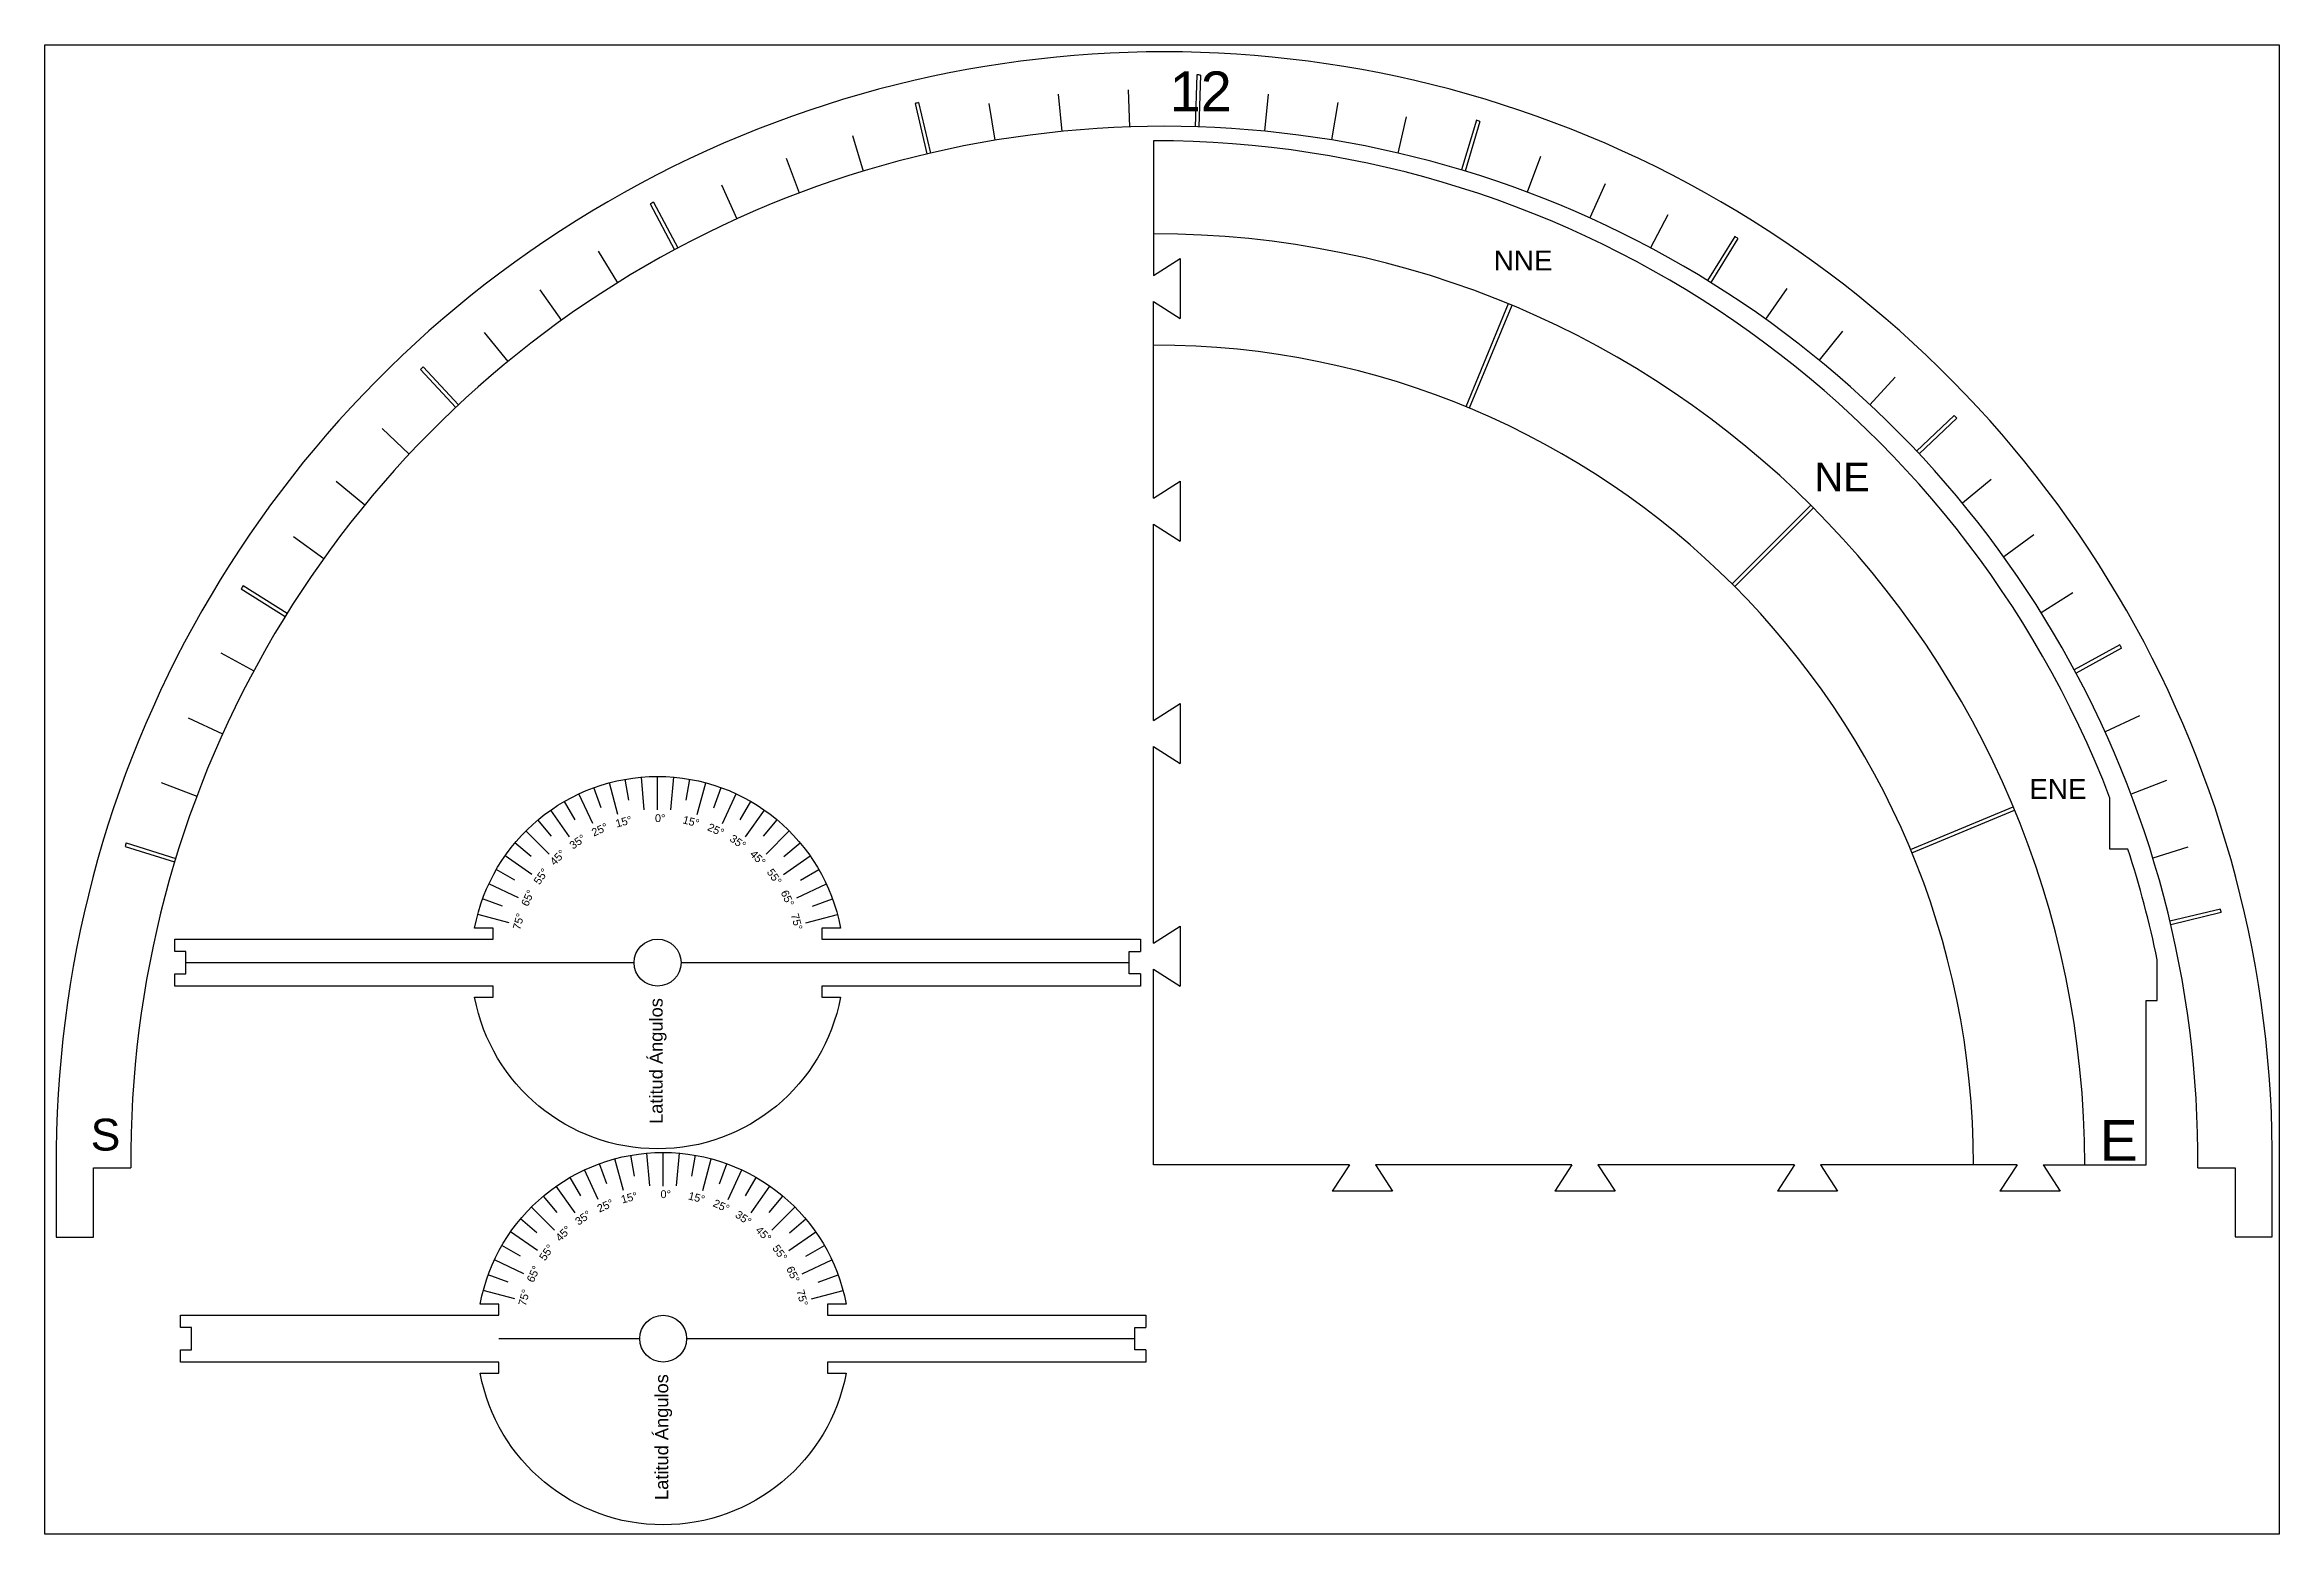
# Model space of a CAD drawing. Header units: millimetres. Extents: x 2872.2 to 2875.63, y 1653.06 to 1656.55.
# Drawn here: x 2872.201 to 2872.801, y 1654.541 to 1654.941 of the extents above; entities that cross this region are included whole.
import ezdxf

# ---------------------------------------------------------------- set-up
doc = ezdxf.new("R2010")
doc.units = ezdxf.units.MM
doc.header["$LTSCALE"] = 0.001
doc.styles.get("Standard").update_dxf_attribs({"font": 'arial.ttf'})

msp = doc.modelspace()

# ---------------------------------------------------------------- texts
at = {"color": 5}
for s, height, p in [('12', 0.010705, (2872.50343, 1654.92356)), ('NNE', 0.005353, (2872.59042, 1654.88082)), ('NE', 0.007647, (2872.67654, 1654.82156)), ('ENE', 0.005353, (2872.73422, 1654.7389)), ('0°', 0.002105, (2872.3652, 1654.73271)), ('S', 0.00856, (2872.21369, 1654.6445)), ('E', 0.01092, (2872.75316, 1654.64177)), ('0°', 0.002105, (2872.36669, 1654.63173))]:
    msp.add_text(s, height=height, dxfattribs=at).set_placement(p)
for s, height, rotation, p in [('15°', 0.002105, 15, (2872.35493, 1654.73123)), ('15°', 0.002105, 345, (2872.37248, 1654.73242)), ('35°', 0.002105, 35, (2872.34319, 1654.72529)), ('25°', 0.002105, 25, (2872.3488, 1654.72878)), ('25°', 0.002105, 335, (2872.37909, 1654.73061)), ('35°', 0.002105, 325, (2872.38505, 1654.7278)), ('45°', 0.002105, 45, (2872.33826, 1654.72088)), ('45°', 0.002105, 315, (2872.39052, 1654.72392)), ('55°', 0.002105, 55, (2872.33418, 1654.71569)), ('55°', 0.002105, 305, (2872.39513, 1654.71927)), ('65°', 0.002105, 65, (2872.33107, 1654.70987)), ('65°', 0.002105, 295, (2872.39891, 1654.71382)), ('75°', 0.002105, 75, (2872.32901, 1654.70359)), ('75°', 0.002105, 285, (2872.40168, 1654.70783)), ('Latitud Ángulos', 0.0035089, 90, (2872.36727, 1654.65164)), ('15°', 0.002105, 15, (2872.35642, 1654.63026)), ('15°', 0.002105, 345, (2872.37397, 1654.63144)), ('35°', 0.002105, 35, (2872.34468, 1654.62431)), ('25°', 0.002105, 25, (2872.35029, 1654.6278)), ('25°', 0.002105, 335, (2872.38058, 1654.62963)), ('35°', 0.002105, 325, (2872.38654, 1654.62682)), ('45°', 0.002105, 45, (2872.33976, 1654.61991)), ('45°', 0.002105, 315, (2872.39202, 1654.62294)), ('55°', 0.002105, 55, (2872.33568, 1654.61471)), ('55°', 0.002105, 305, (2872.39662, 1654.61829)), ('65°', 0.002105, 65, (2872.33256, 1654.60889)), ('65°', 0.002105, 295, (2872.4004, 1654.61284)), ('75°', 0.002105, 75, (2872.3305, 1654.60261)), ('75°', 0.002105, 285, (2872.40317, 1654.60685)), ('Latitud Ángulos', 0.0035089, 90, (2872.36876, 1654.55066))]:
    msp.add_text(s, height=height, rotation=rotation, dxfattribs=at).set_placement(p)

# ---------------------------------------------------------------- linework, layer by layer
at = {"color": 1}
for p, q in [((2872.20447, 1654.63977), (2872.20447, 1654.62122)), ((2872.21447, 1654.62122), (2872.21447, 1654.63984)), ((2872.21447, 1654.63984), (2872.22447, 1654.63984)), ((2872.77947, 1654.63984), (2872.78947, 1654.63984)), ((2872.78947, 1654.63984), (2872.78947, 1654.6213)), ((2872.79947, 1654.6213), (2872.79947, 1654.6399)), ((2872.20447, 1654.62122), (2872.21447, 1654.62122)), ((2872.78947, 1654.6213), (2872.79947, 1654.6213))]:
    msp.add_line(p, q, dxfattribs=at)
msp.add_lwpolyline([(2872.20135, 1654.54145), (2872.20135, 1654.94145), (2872.80135, 1654.94145), (2872.80135, 1654.54145), (2872.20135, 1654.54145)])
at = {"color": 5}
for points in [[(2872.5107, 1654.93333), (2872.51026, 1654.9194)], [(2872.5117, 1654.9333), (2872.51126, 1654.91937)], [(2872.4735, 1654.92813), (2872.47448, 1654.91816)], [(2872.49226, 1654.92937), (2872.4926, 1654.91937)], [(2872.52984, 1654.92818), (2872.52888, 1654.91822)], [(2872.43503, 1654.92567), (2872.43819, 1654.9121)], [(2872.43601, 1654.9259), (2872.43916, 1654.91233)], [(2872.45485, 1654.92565), (2872.45648, 1654.91578)], [(2872.54853, 1654.92595), (2872.54689, 1654.91587)], [(2872.56694, 1654.9221), (2872.5647, 1654.91235)], [(2872.58576, 1654.92115), (2872.58176, 1654.90781)], [(2872.58672, 1654.92086), (2872.58272, 1654.90752)], [(2872.41825, 1654.91708), (2872.42114, 1654.9075)], [(2872.40044, 1654.91102), (2872.40395, 1654.90164)], [(2872.60301, 1654.91142), (2872.59944, 1654.90185)], [(2872.38307, 1654.9038), (2872.38718, 1654.89468)], [(2872.62032, 1654.90405), (2872.61623, 1654.89492)], [(2872.36393, 1654.8987), (2872.37046, 1654.88639)], [(2872.36481, 1654.89917), (2872.37135, 1654.88686)], [(2872.6372, 1654.89575), (2872.63252, 1654.8869)], [(2872.34993, 1654.88605), (2872.35519, 1654.87754)], [(2872.65512, 1654.88997), (2872.64783, 1654.8781)], [(2872.65597, 1654.88944), (2872.64868, 1654.87758)], [(2872.3343, 1654.87559), (2872.3401, 1654.86743)], [(2872.66914, 1654.87594), (2872.66336, 1654.86777)], [(2872.59432, 1654.87183), (2872.58289, 1654.84422)], [(2872.59525, 1654.87145), (2872.58381, 1654.84384)], [(2872.31939, 1654.86413), (2872.32571, 1654.85637)], [(2872.68408, 1654.86451), (2872.67778, 1654.85673)], [(2872.30223, 1654.85425), (2872.31171, 1654.84404)], [(2872.30296, 1654.85494), (2872.31244, 1654.84473)], [(2872.69823, 1654.85213), (2872.69144, 1654.84478)], [(2872.29198, 1654.83841), (2872.29925, 1654.83154)], [(2872.71405, 1654.84192), (2872.70394, 1654.83232)], [(2872.71473, 1654.84119), (2872.70463, 1654.8316)], [(2872.27959, 1654.82427), (2872.2873, 1654.81788)], [(2872.72396, 1654.82473), (2872.71627, 1654.81833)], [(2872.65441, 1654.79667), (2872.67554, 1654.8178)], [(2872.65512, 1654.79596), (2872.67624, 1654.81709)], [(2872.26816, 1654.80935), (2872.27626, 1654.80347)], [(2872.73543, 1654.80983), (2872.72734, 1654.80394)], [(2872.25414, 1654.79538), (2872.26592, 1654.78795)], [(2872.25467, 1654.79623), (2872.26646, 1654.7888)], [(2872.74589, 1654.79422), (2872.73744, 1654.78887)], [(2872.24868, 1654.77813), (2872.25749, 1654.77333)], [(2872.75852, 1654.78028), (2872.74629, 1654.77361)], [(2872.759, 1654.7794), (2872.74677, 1654.77273)], [(2872.23985, 1654.76066), (2872.24912, 1654.75639)], [(2872.76384, 1654.7612), (2872.75458, 1654.75691)], [(2872.23266, 1654.74329), (2872.24219, 1654.73963)], [(2872.34849, 1654.73233), (2872.34478, 1654.74028)], [(2872.35077, 1654.73657), (2872.34881, 1654.74195)], [(2872.35524, 1654.73478), (2872.35297, 1654.74326)], [(2872.35822, 1654.73857), (2872.35723, 1654.74421)], [(2872.36232, 1654.73603), (2872.36155, 1654.74477)], [(2872.36591, 1654.73596), (2872.36591, 1654.74496)], [(2872.3695, 1654.73603), (2872.37027, 1654.74477)], [(2872.3736, 1654.73857), (2872.37459, 1654.74421)], [(2872.37658, 1654.73478), (2872.37885, 1654.74326)], [(2872.38105, 1654.73657), (2872.38301, 1654.74195)], [(2872.38333, 1654.73233), (2872.38704, 1654.74028)], [(2872.77106, 1654.74385), (2872.76154, 1654.74017)], [(2872.34227, 1654.72873), (2872.33723, 1654.73592)], [(2872.34377, 1654.73331), (2872.34091, 1654.73827)], [(2872.38805, 1654.73331), (2872.39091, 1654.73827)], [(2872.38956, 1654.72873), (2872.39459, 1654.73592)], [(2872.70229, 1654.72537), (2872.72989, 1654.7368)], [(2872.70267, 1654.72444), (2872.73028, 1654.73588)], [(2872.33676, 1654.72411), (2872.33056, 1654.73032)], [(2872.33745, 1654.72888), (2872.33377, 1654.73327)], [(2872.39437, 1654.72888), (2872.39805, 1654.73327)], [(2872.39506, 1654.72411), (2872.40127, 1654.73032)], [(2872.22293, 1654.72614), (2872.23623, 1654.72201)], [(2872.22322, 1654.7271), (2872.23653, 1654.72296)], [(2872.33214, 1654.71861), (2872.32495, 1654.72364)], [(2872.33199, 1654.72343), (2872.32761, 1654.7271)], [(2872.39968, 1654.71861), (2872.40687, 1654.72364)], [(2872.39983, 1654.72343), (2872.40421, 1654.7271)], [(2872.77678, 1654.72598), (2872.76739, 1654.72303)], [(2872.32855, 1654.71239), (2872.3206, 1654.7161)], [(2872.32757, 1654.7171), (2872.32261, 1654.71996)], [(2872.40327, 1654.71239), (2872.41123, 1654.7161)], [(2872.40426, 1654.7171), (2872.40921, 1654.71996)], [(2872.3243, 1654.71011), (2872.31893, 1654.71207)], [(2872.40752, 1654.71011), (2872.4129, 1654.71207)], [(2872.32609, 1654.70563), (2872.31761, 1654.70791)], [(2872.40573, 1654.70563), (2872.41421, 1654.70791)], [(2872.78552, 1654.70935), (2872.77198, 1654.70606)], [(2872.78575, 1654.70838), (2872.77222, 1654.70509)], [(2872.23928, 1654.69496), (2872.35961, 1654.69496)], [(2872.37221, 1654.69496), (2872.49255, 1654.69496)], [(2872.34998, 1654.63135), (2872.34627, 1654.6393)], [(2872.35226, 1654.63559), (2872.3503, 1654.64097)], [(2872.35673, 1654.6338), (2872.35446, 1654.64228)], [(2872.35971, 1654.63759), (2872.35872, 1654.64323)], [(2872.36381, 1654.63505), (2872.36304, 1654.6438)], [(2872.3674, 1654.63498), (2872.3674, 1654.64399)], [(2872.371, 1654.63505), (2872.37176, 1654.6438)], [(2872.37509, 1654.63759), (2872.37609, 1654.64323)], [(2872.37807, 1654.6338), (2872.38034, 1654.64228)], [(2872.38255, 1654.63559), (2872.3845, 1654.64097)], [(2872.38482, 1654.63135), (2872.38853, 1654.6393)], [(2872.33894, 1654.6279), (2872.33526, 1654.63229)], [(2872.34376, 1654.62775), (2872.33872, 1654.63494)], [(2872.34526, 1654.63233), (2872.3424, 1654.63729)], [(2872.38954, 1654.63233), (2872.3924, 1654.63729)], [(2872.39105, 1654.62775), (2872.39608, 1654.63494)], [(2872.39586, 1654.6279), (2872.39954, 1654.63229)], [(2872.33349, 1654.62245), (2872.3291, 1654.62613)], [(2872.33825, 1654.62313), (2872.33205, 1654.62934)], [(2872.39655, 1654.62313), (2872.40276, 1654.62934)], [(2872.40132, 1654.62245), (2872.4057, 1654.62613)], [(2872.33364, 1654.61763), (2872.32645, 1654.62266)], [(2872.40117, 1654.61763), (2872.40836, 1654.62266)], [(2872.33004, 1654.61141), (2872.32209, 1654.61512)], [(2872.32906, 1654.61612), (2872.3241, 1654.61899)], [(2872.40476, 1654.61141), (2872.41272, 1654.61512)], [(2872.40575, 1654.61612), (2872.4107, 1654.61899)], [(2872.3258, 1654.60913), (2872.32042, 1654.61109)], [(2872.40901, 1654.60913), (2872.41439, 1654.61109)], [(2872.32758, 1654.60466), (2872.31911, 1654.60693)], [(2872.40722, 1654.60466), (2872.4157, 1654.60693)], [(2872.32328, 1654.59399), (2872.3611, 1654.59399)], [(2872.3737, 1654.59399), (2872.49404, 1654.59399)]]:
    msp.add_lwpolyline(points, dxfattribs=at)
at = {"color": 1}
for points in [[(2872.49911, 1654.91567), (2872.49911, 1654.87948)], [(2872.49911, 1654.87948), (2872.50619, 1654.88405)], [(2872.50619, 1654.88405), (2872.50619, 1654.86791)], [(2872.49911, 1654.81972), (2872.49911, 1654.87248), (2872.50619, 1654.86791)], [(2872.49911, 1654.81972), (2872.50619, 1654.82429)], [(2872.50619, 1654.82429), (2872.50619, 1654.80815)], [(2872.49911, 1654.75996), (2872.49911, 1654.81272), (2872.50619, 1654.80815)], [(2872.49911, 1654.75996), (2872.50619, 1654.76453)], [(2872.50619, 1654.76453), (2872.50619, 1654.74839)], [(2872.49911, 1654.7002), (2872.49911, 1654.75296), (2872.50619, 1654.74839)], [(2872.49911, 1654.7002), (2872.50619, 1654.70477)], [(2872.50619, 1654.70477), (2872.50619, 1654.68863)], [(2872.23628, 1654.69196), (2872.23928, 1654.69196), (2872.23928, 1654.69796), (2872.23628, 1654.69796)], [(2872.49555, 1654.69196), (2872.49255, 1654.69196), (2872.49255, 1654.69796), (2872.49555, 1654.69796)], [(2872.55165, 1654.64067), (2872.49911, 1654.64067), (2872.49911, 1654.6932), (2872.50619, 1654.68863)], [(2872.55165, 1654.64067), (2872.54708, 1654.6336)], [(2872.61141, 1654.64067), (2872.55865, 1654.64067), (2872.56322, 1654.6336)], [(2872.61141, 1654.64067), (2872.60684, 1654.6336)], [(2872.67117, 1654.64067), (2872.61841, 1654.64067), (2872.62298, 1654.6336)], [(2872.67117, 1654.64067), (2872.6666, 1654.6336)], [(2872.73092, 1654.64067), (2872.67817, 1654.64067), (2872.68274, 1654.6336)], [(2872.73092, 1654.64067), (2872.72635, 1654.6336)], [(2872.73792, 1654.64067), (2872.7425, 1654.6336)], [(2872.73792, 1654.64067), (2872.76556, 1654.64067)], [(2872.56322, 1654.6336), (2872.54708, 1654.6336)], [(2872.62298, 1654.6336), (2872.60684, 1654.6336)], [(2872.68274, 1654.6336), (2872.6666, 1654.6336)], [(2872.7425, 1654.6336), (2872.72635, 1654.6336)], [(2872.23777, 1654.59099), (2872.24077, 1654.59099), (2872.24077, 1654.59699), (2872.23777, 1654.59699)], [(2872.49704, 1654.59099), (2872.49404, 1654.59099), (2872.49404, 1654.59699), (2872.49704, 1654.59699)]]:
    msp.add_lwpolyline(points, dxfattribs=at)
for points in [[(2872.76556, 1654.64067), (2872.76556, 1654.68482), (2872.76856, 1654.68482), (2872.76856, 1654.69567, 0.028002), (2872.76072, 1654.72543), (2872.75588, 1654.72543), (2872.75588, 1654.73915, 0.310584), (2872.49911, 1654.91567, 0.310584)], [(2872.23628, 1654.69796), (2872.23628, 1654.70126), (2872.32178, 1654.70126), (2872.32178, 1654.70426), (2872.31678, 1654.70426, -0.828457), (2872.41504, 1654.70426), (2872.41004, 1654.70426), (2872.41004, 1654.70126), (2872.49555, 1654.70126), (2872.49555, 1654.69796)], [(2872.49555, 1654.69196), (2872.49555, 1654.68866), (2872.41004, 1654.68866), (2872.41004, 1654.68566), (2872.41504, 1654.68566, -0.828457), (2872.31678, 1654.68566), (2872.32178, 1654.68566), (2872.32178, 1654.68866), (2872.23628, 1654.68866), (2872.23628, 1654.69196)], [(2872.23777, 1654.59699), (2872.23777, 1654.60029), (2872.32328, 1654.60029), (2872.32328, 1654.60329), (2872.31828, 1654.60329, -0.828457), (2872.41653, 1654.60329), (2872.41153, 1654.60329), (2872.41153, 1654.60029), (2872.49704, 1654.60029), (2872.49704, 1654.59699)], [(2872.49704, 1654.59099), (2872.49704, 1654.58769), (2872.41153, 1654.58769), (2872.41153, 1654.58469), (2872.41653, 1654.58469, -0.828457), (2872.31828, 1654.58469), (2872.32328, 1654.58469), (2872.32328, 1654.58769), (2872.23777, 1654.58769), (2872.23777, 1654.59099)]]:
    msp.add_lwpolyline(points, format="xyb", dxfattribs=at)
for centre in [(2872.36591, 1654.69496), (2872.3674, 1654.59399)]:
    msp.add_circle(centre, 0.0063, dxfattribs=at)
for radius, start, end in [(0.29751, 359.56589, 180.43411), (0.27751, 359.55025, 180.44975)]:
    msp.add_arc((2872.50197, 1654.64202), radius, start, end, dxfattribs=at)
at = {"color": 5}
for centre, radius, start, end in [((2872.50197, 1654.64202), 0.29144, 88.08597, 88.28257), ((2872.50197, 1654.64202), 0.29144, 103.08086, 103.27746), ((2872.50197, 1654.64202), 0.29144, 73.09355, 73.29015), ((2872.50197, 1654.64202), 0.29144, 118.07408, 118.27068), ((2872.49911, 1654.64067), 0.25, 0, 90), ((2872.50197, 1654.64202), 0.29144, 58.10037, 58.29697), ((2872.49911, 1654.64067), 0.22012, 360, 90), ((2872.50197, 1654.64202), 0.29144, 133.06594, 133.26255), ((2872.50197, 1654.64202), 0.29144, 43.1093, 43.3059), ((2872.50197, 1654.64202), 0.29144, 148.05383, 148.25043), ((2872.50197, 1654.64202), 0.29144, 28.12331, 28.31992), ((2872.50197, 1654.64202), 0.29144, 163.0262, 163.22281), ((2872.50197, 1654.64202), 0.29144, 13.16147, 13.35808)]:
    msp.add_arc(centre, radius, start, end, dxfattribs=at)

msp.set_redraw_order([(e.dxf.handle, doc.entitydb.next_handle()) for e in msp.query("TEXT MTEXT ATTDEF DIMENSION ARC_DIMENSION")])  # texts and dimensions are drawn at this point

doc.saveas('drawing.dxf')
